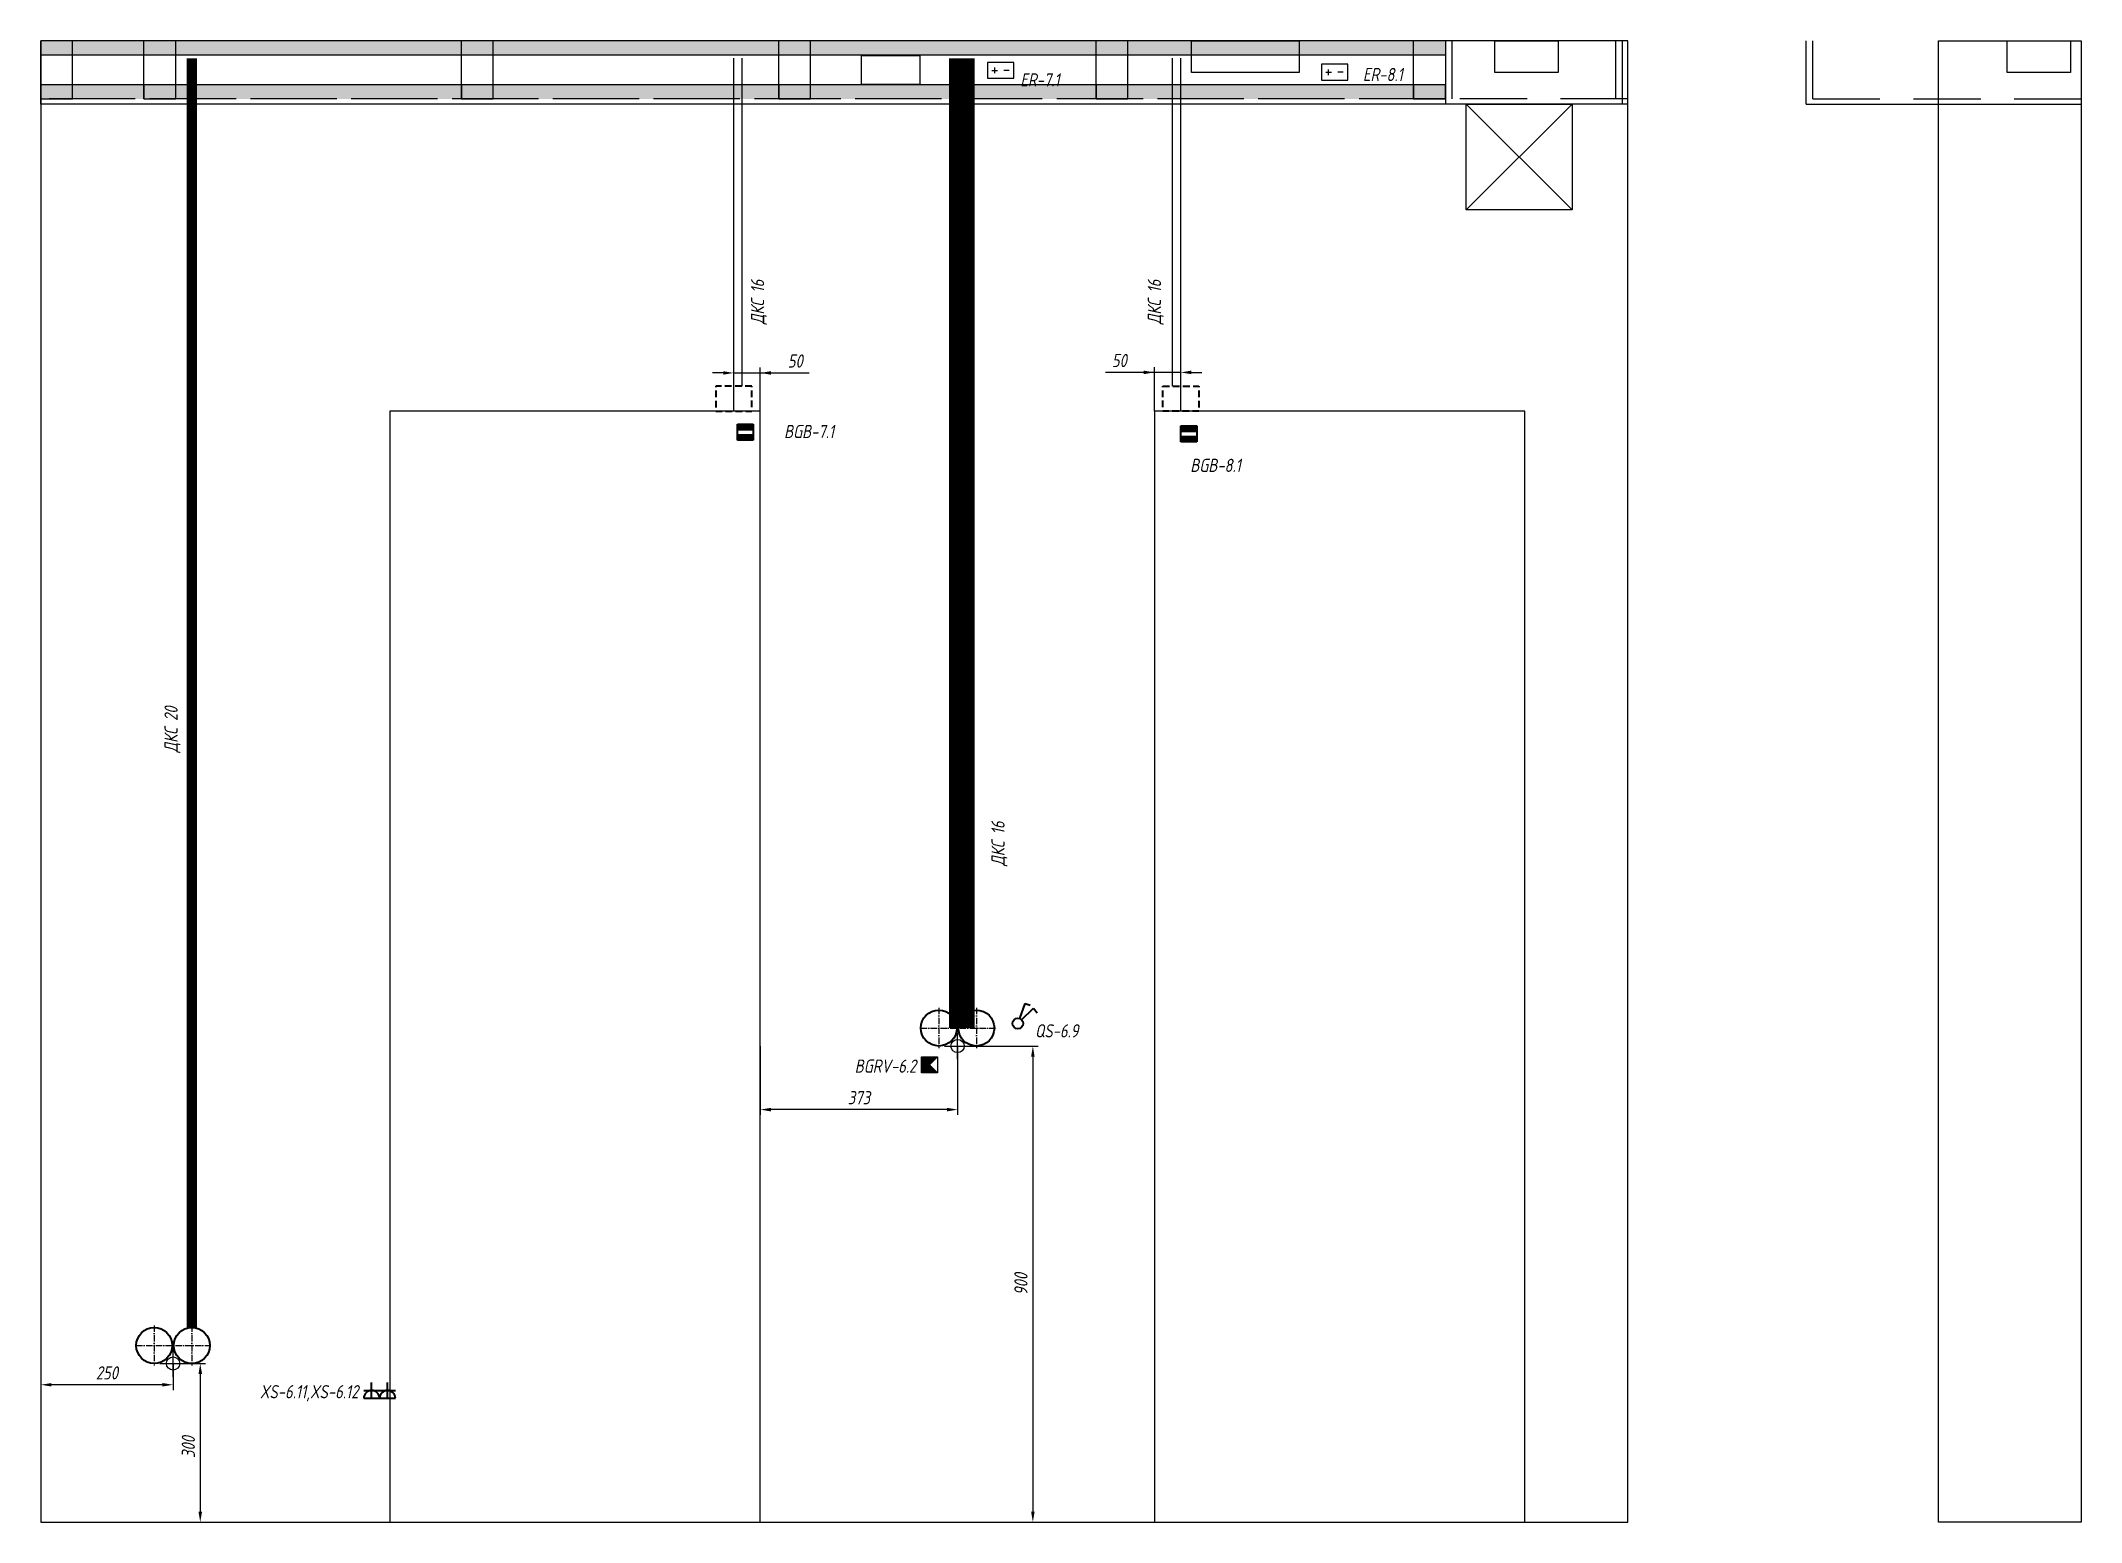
# Model space of a CAD drawing. Header units: millimetres. Extents: x -36498 to 56557, y -58468 to 154.
# Drawn here: x 15704 to 19561, y -44400 to -41600 of the extents above; entities that cross this region are included whole.
import ezdxf
from ezdxf.enums import TextEntityAlignment as Align

# ---------------------------------------------------------------- set-up
doc = ezdxf.new("R2010")
doc.units = ezdxf.units.MM
doc.header["$PDMODE"] = 34
doc.header["$PDSIZE"] = 25
doc.linetypes.add('ACAD_ISO10W100', pattern=[18.5, 12, -3, 0.5, -3])
doc.linetypes.add('DASHED', pattern=[19.05, 12.7, -6.35])
for name, color, linetype in [('01 Черновое', 7, 'Continuous'), ('02 ОВиК', 7, 'Continuous'), ('02 Розетки', 7, 'Continuous'), ('03 Потолок', 7, 'Continuous'), ('04 Лючки', 7, 'Continuous'), ('04 Освещение', 7, 'Continuous'), ('08 Пож. и техн. сигн.', 7, 'Continuous'), ('11 Привязка размеры', 7, 'Continuous')]:
    doc.layers.add(name, color=color, linetype=linetype)
doc.styles.get("Standard").update_dxf_attribs({"font": 'Ubuntu-R.ttf'})
doc.styles.add('ГОСТ-ISOCPEUR', font='isocpeui.ttf', dxfattribs={"width": 0.8})
doc.dimstyles.new('ISO-25', dxfattribs={"dimtxt": 2.5, "dimasz": 2.5, "dimexe": 1.25, "dimexo": 0.625, "dimtad": 1, "dimtxsty": 'Standard', "dimcen": 2.5, "dimadec": 0, "dimazin": 0, "dimtfac": 1, "dimtmove": 0, "dimatfit": 3, "dimfxl": 1, "dimarcsym": 0})

msp = doc.modelspace()

# ---------------------------------------------------------------- texts
at = {"layer": '02 Розетки', "linetype": 'Continuous', "style": 'ГОСТ-ISOCPEUR', "width": 0.8}
msp.add_text('XS-6.11,XS-6.12', height=25, dxfattribs=at).set_placement((16304, -44165.6), align=Align.RIGHT)
at = {"layer": '02 Розетки', "color": 1, "insert": (15967.5, -42944.9), "char_height": 25, "width": 270.313, "attachment_point": 7, "rotation": 90, "style": 'ГОСТ-ISOCPEUR'}
msp.add_mtext('{ДКС 20}', dxfattribs=at)
at = {"layer": '04 Освещение', "linetype": 'Continuous', "style": 'ГОСТ-ISOCPEUR', "width": 0.8}
for s, p in [('ER-8.1', (18202.8, -41675.9)), ('ER-7.1', (17555.2, -41686.1)), ('QS-6.9', (17583.1, -43483.5))]:
    msp.add_text(s, height=25, dxfattribs=at).set_placement(p)
msp.add_text('BGRV-6.2', height=25, dxfattribs=at).set_placement((17358.4, -43550.2), align=Align.RIGHT)
at = {"layer": '04 Освещение', "color": 3, "insert": (17530.7, -43159.2), "char_height": 25, "width": 270.313, "attachment_point": 7, "rotation": 90, "style": 'ГОСТ-ISOCPEUR'}
msp.add_mtext('{ДКС 16}', dxfattribs=at)
at = {"layer": '08 Пож. и техн. сигн.', "linetype": 'Continuous', "style": 'ГОСТ-ISOCPEUR', "width": 0.8}
for s, p in [('BGB-7.1', (17203.3, -42350.7)), ('BGB-8.1', (17972.2, -42414.7))]:
    msp.add_text(s, height=25, dxfattribs=at).set_placement(p, align=Align.RIGHT)
at = {"layer": '08 Пож. и техн. сигн.', "char_height": 25, "width": 270.313, "rotation": 90, "style": 'ГОСТ-ISOCPEUR'}
for insert, attachment_point in [((17046, -42135.4), 1), ((17826.3, -42135.4), 7)]:
    msp.add_mtext('{ДКС 16}', dxfattribs=dict(at, insert=insert, attachment_point=attachment_point))

# ---------------------------------------------------------------- blocks, each defined once
blk = doc.blocks.new('геркон')
at = {"lineweight": -2}
for points in [[(3, 2), (3, 3), (0, 3), (0, 2)], [(3, 0), (3, 1), (0, 1), (0, 0)]]:
    blk.add_hatch(color=0, dxfattribs=at).paths.add_polyline_path(points)
at = {"color": 0, "lineweight": -2}
for p, q in [((0, 0), (0, 3)), ((0, 3), (3, 3)), ((0, 2), (3, 2)), ((0, 1), (3, 1)), ((3, 0), (0, 0)), ((3, 3), (3, 0))]:
    blk.add_line(p, q, dxfattribs=at)
blk = doc.blocks.new('Охранный датчик')
blk.add_hatch(color=0).paths.add_polyline_path([(3, 3), (0, 3), (0, 0), (3, 0), (1.5, 1.5)])
at = {"color": 0}
for p, q in [((3, 3), (1.5, 1.5)), ((1.5, 1.5), (3, 0))]:
    blk.add_line(p, q, dxfattribs=at)
blk.add_lwpolyline([(3, 0), (0, 0), (0, 3), (3, 3)], close=True, dxfattribs=at)
blk = doc.blocks.new('кнопка 2')
at = {"color": 0, "lineweight": -2}
for p, q in [((0.35, 0.94), (1.39, 3.78)), ((0.71, 0.71), (2.93, 2.93)), ((1.39, 3.78), (2.34, 3.45)), ((2.93, 2.93), (3.66, 2))]:
    blk.add_line(p, q, dxfattribs=at)
blk.add_circle((0, 0), 1, dxfattribs=at)
blk = doc.blocks.new('ИП')
at = {"color": 0}
for p, q in [((0.86, 1.5), (1.91, 1.5)), ((1.38, 0.97), (1.38, 2.03)), ((4.14, 1.5), (3.09, 1.5))]:
    blk.add_line(p, q, dxfattribs=at)
blk.add_lwpolyline([(0, 0), (5, 0), (5, 3), (0, 3)], close=True, dxfattribs=at)
blk = doc.blocks.new('розетка скрытая трехполюсная')
at = {"color": 0, "lineweight": -2}
for p, q in [((-1.5, 1.5), (1.5, 1.5)), ((-1.5, 0), (1.5, 0)), ((0, 0), (0, 3))]:
    blk.add_line(p, q, dxfattribs=at)
blk.add_arc((0, 0), 1.5, 0, 180, dxfattribs=at)
blk = doc.blocks.new('*D196')
at = {"layer": '11 Привязка размеры', "color": 0, "lineweight": -2, "transparency": 16777216}
for p, q in [((15953.6, -44099.7), (16015, -44099.7)), ((16005, -44119.7), (16005, -44379.7)), ((15953.6, -44399.7), (16015, -44399.7))]:
    blk.add_line(p, q, dxfattribs=at)
at = {"layer": '11 Привязка размеры', "color": 0, "transparency": 16777216}
for points in [[(16008.4, -44119.7), (16001.7, -44119.7), (16005, -44099.7)], [(16001.7, -44379.7), (16008.4, -44379.7), (16005, -44399.7)]]:
    blk.add_solid(points, dxfattribs=at)
at = {"layer": 'Defpoints', "color": 0, "transparency": 16777216}
for p in [(15953.6, -44099.7), (15953.6, -44399.7), (16005, -44399.7)]:
    blk.add_point(p, dxfattribs=at)
at = {"layer": '11 Привязка размеры', "color": 0, "transparency": 16777216, "insert": (15982.5, -44257.8), "char_height": 25, "attachment_point": 5, "rotation": 90, "style": 'ГОСТ-ISOCPEUR'}
blk.add_mtext('300', dxfattribs=at)
blk = doc.blocks.new('*D197')
at = {"layer": '11 Привязка размеры', "color": 0, "lineweight": -2, "transparency": 16777216}
for p, q in [((15703.6, -44099.7), (15703.6, -44150)), ((15953.6, -44099.7), (15953.6, -44150)), ((15933.6, -44140), (15723.6, -44140))]:
    blk.add_line(p, q, dxfattribs=at)
at = {"layer": '11 Привязка размеры', "color": 0, "transparency": 16777216}
for points in [[(15723.6, -44136.7), (15723.6, -44143.3), (15703.6, -44140)], [(15933.6, -44143.3), (15933.6, -44136.7), (15953.6, -44140)]]:
    blk.add_solid(points, dxfattribs=at)
at = {"layer": 'Defpoints', "color": 0, "transparency": 16777216}
for p in [(15703.6, -44099.7), (15953.6, -44099.7), (15703.6, -44140)]:
    blk.add_point(p, dxfattribs=at)
at = {"layer": '11 Привязка размеры', "color": 0, "transparency": 16777216, "insert": (15828.6, -44117.5), "char_height": 25, "attachment_point": 5, "style": 'ГОСТ-ISOCPEUR'}
blk.add_mtext('250', dxfattribs=at)
blk = doc.blocks.new('*D198')
at = {"layer": '11 Привязка размеры', "color": 0, "lineweight": -2, "transparency": 16777216}
for p, q in [((16993.6, -42227.5), (16973.6, -42227.5)), ((17013.6, -42299.7), (17013.6, -42217.5)), ((17013.6, -42227.5), (17156, -42227.5)), ((17013.6, -42227.5), (17063.6, -42227.5)), ((17063.6, -42299.7), (17063.6, -42217.5))]:
    blk.add_line(p, q, dxfattribs=at)
at = {"layer": '11 Привязка размеры', "color": 0, "transparency": 16777216}
for points in [[(16993.6, -42230.8), (16993.6, -42224.2), (17013.6, -42227.5)], [(17083.6, -42224.2), (17083.6, -42230.8), (17063.6, -42227.5)]]:
    blk.add_solid(points, dxfattribs=at)
at = {"layer": 'Defpoints', "color": 0, "transparency": 16777216}
for p in [(17063.6, -42227.5), (17013.6, -42299.7), (17063.6, -42299.7)]:
    blk.add_point(p, dxfattribs=at)
at = {"layer": '11 Привязка размеры', "color": 0, "transparency": 16777216, "insert": (17129.8, -42205), "char_height": 25, "attachment_point": 5, "style": 'ГОСТ-ISOCPEUR'}
blk.add_mtext('50', dxfattribs=at)
blk = doc.blocks.new('*D199')
at = {"layer": '11 Привязка размеры', "color": 0, "lineweight": -2, "transparency": 16777216}
for p, q in [((17858.6, -42226.5), (17716.2, -42226.5)), ((17808.6, -42299.7), (17808.6, -42216.5)), ((17858.6, -42226.5), (17808.6, -42226.5)), ((17858.6, -42299.7), (17858.6, -42216.5)), ((17878.6, -42226.5), (17898.6, -42226.5))]:
    blk.add_line(p, q, dxfattribs=at)
at = {"layer": '11 Привязка размеры', "color": 0, "transparency": 16777216}
for points in [[(17788.6, -42229.8), (17788.6, -42223.1), (17808.6, -42226.5)], [(17878.6, -42223.1), (17878.6, -42229.8), (17858.6, -42226.5)]]:
    blk.add_solid(points, dxfattribs=at)
at = {"layer": 'Defpoints', "color": 0, "transparency": 16777216}
for p in [(17808.6, -42226.5), (17808.6, -42299.7), (17858.6, -42299.7)]:
    blk.add_point(p, dxfattribs=at)
at = {"layer": '11 Привязка размеры', "color": 0, "transparency": 16777216, "insert": (17742.4, -42204), "char_height": 25, "attachment_point": 5, "style": 'ГОСТ-ISOCPEUR'}
blk.add_mtext('50', dxfattribs=at)
blk = doc.blocks.new('*D200')
at = {"layer": '11 Привязка размеры', "color": 0, "lineweight": -2, "transparency": 16777216}
for p, q in [((17436.6, -43499.7), (17588.9, -43499.7)), ((17578.9, -43519.7), (17578.9, -44379.7)), ((17436.6, -44399.7), (17588.9, -44399.7))]:
    blk.add_line(p, q, dxfattribs=at)
at = {"layer": '11 Привязка размеры', "color": 0, "transparency": 16777216}
for points in [[(17582.2, -43519.7), (17575.6, -43519.7), (17578.9, -43499.7)], [(17575.6, -44379.7), (17582.2, -44379.7), (17578.9, -44399.7)]]:
    blk.add_solid(points, dxfattribs=at)
at = {"layer": 'Defpoints', "color": 0, "transparency": 16777216}
for p in [(17436.6, -43499.7), (17436.6, -44399.7), (17578.9, -44399.7)]:
    blk.add_point(p, dxfattribs=at)
at = {"layer": '11 Привязка размеры', "color": 0, "transparency": 16777216, "insert": (17556.4, -43949.7), "char_height": 25, "attachment_point": 5, "rotation": 90, "style": 'ГОСТ-ISOCPEUR'}
blk.add_mtext('900', dxfattribs=at)
blk = doc.blocks.new('*D201')
at = {"layer": '11 Привязка размеры', "color": 0, "lineweight": -2, "transparency": 16777216}
for p, q in [((17063.6, -43499.7), (17063.6, -43629.9)), ((17436.6, -43499.7), (17436.6, -43629.9)), ((17416.6, -43619.9), (17083.6, -43619.9))]:
    blk.add_line(p, q, dxfattribs=at)
at = {"layer": '11 Привязка размеры', "color": 0, "transparency": 16777216}
for points in [[(17083.6, -43616.6), (17083.6, -43623.3), (17063.6, -43619.9)], [(17416.6, -43623.3), (17416.6, -43616.6), (17436.6, -43619.9)]]:
    blk.add_solid(points, dxfattribs=at)
at = {"layer": 'Defpoints', "color": 0, "transparency": 16777216}
for p in [(17063.6, -43499.7), (17436.6, -43499.7), (17063.6, -43619.9)]:
    blk.add_point(p, dxfattribs=at)
at = {"layer": '11 Привязка размеры', "color": 0, "transparency": 16777216, "insert": (17250.1, -43597.4), "char_height": 25, "attachment_point": 5, "style": 'ГОСТ-ISOCPEUR'}
blk.add_mtext('373', dxfattribs=at)

# ---------------------------------------------------------------- dimensions: what is measured, and where the dimension line sits
at = {"layer": '11 Привязка размеры'}
for base, p1, p2, picture, middle in [((17063.6, -42227.5), (17013.6, -42299.7), (17063.6, -42299.7), '*D198', (17129.8, -42205)), ((17808.6, -42226.5), (17858.6, -42299.7), (17808.6, -42299.7), '*D199', (17742.4, -42204)), ((15703.6, -44140), (15953.6, -44099.7), (15703.6, -44099.7), '*D197', (15828.6, -44117.5))]:
    dim = msp.add_linear_dim(base=base, p1=p1, p2=p2, dimstyle='ISO-25', override={"dimtxt": 25, "dimasz": 20, "dimexe": 10, "dimexo": 0, "dimgap": 10, "dimdec": 0, "dimtxsty": 'ГОСТ-ISOCPEUR'}, dxfattribs=at)
    dim.commit()
    dim.dimension.update_dxf_attribs({"geometry": picture, "text_midpoint": middle})
dim = msp.add_linear_dim(base=(17063.6, -43619.9), p1=(17436.6, -43499.7), p2=(17063.6, -43499.7), dimstyle='ISO-25', override={"dimtxt": 25, "dimasz": 20, "dimexe": 10, "dimexo": 0, "dimgap": 10, "dimdec": 0, "dimtxsty": 'ГОСТ-ISOCPEUR'}, dxfattribs=at)
dim.commit()
dim.dimension.update_dxf_attribs({"geometry": '*D201', "text_midpoint": (17250.1, -43619.9), "dimtype": 160})
dim = msp.add_linear_dim(base=(17578.9, -44399.7), p1=(17436.6, -43499.7), p2=(17436.6, -44399.7), angle=90, dimstyle='ISO-25', override={"dimtxt": 25, "dimasz": 20, "dimexe": 10, "dimexo": 0, "dimgap": 10, "dimdec": 0, "dimtxsty": 'ГОСТ-ISOCPEUR'}, dxfattribs=at)
dim.commit()
dim.dimension.update_dxf_attribs({"geometry": '*D200', "text_midpoint": (17556.4, -43949.7)})
dim = msp.add_linear_dim(base=(16005, -44399.7), p1=(15953.6, -44099.7), p2=(15953.6, -44399.7), angle=90, dimstyle='ISO-25', override={"dimtxt": 25, "dimasz": 20, "dimexe": 10, "dimexo": 0, "dimgap": 10, "dimdec": 0, "dimtxsty": 'ГОСТ-ISOCPEUR'}, dxfattribs=at)
dim.commit()
dim.dimension.update_dxf_attribs({"geometry": '*D196', "text_midpoint": (16005, -44257.8), "dimtype": 160})

# ---------------------------------------------------------------- hatches: boundary and pattern name
at = {"layer": '03 Потолок', "lineweight": -2}
for color, points in [(9, [(18358.6, -41626.7), (18358.6, -41599.7), (15703.6, -41599.7), (15703.6, -41626.7)]), (252, [(15763.6, -41709.7), (15763.6, -41682.7), (15703.6, -41682.7), (15703.6, -41709.7)]), (252, [(15958.6, -41709.7), (15958.6, -41682.7), (15898.6, -41682.7), (15898.6, -41709.7)]), (252, [(16558.6, -41709.7), (16558.6, -41682.7), (16498.6, -41682.7), (16498.6, -41709.7)]), (252, [(17158.6, -41709.7), (17158.6, -41682.7), (17098.6, -41682.7), (17098.6, -41709.7)]), (252, [(17758.6, -41709.7), (17758.6, -41682.7), (17698.6, -41682.7), (17698.6, -41709.7)]), (252, [(18358.6, -41709.7), (18358.6, -41682.7), (18298.6, -41682.7), (18298.6, -41709.7)])]:
    msp.add_hatch(color=color, dxfattribs=at).paths.add_polyline_path(points)
h = msp.add_hatch(color=9, dxfattribs=at)
h.paths.add_polyline_path([(18298.6, -41709.7), (18298.6, -41682.7), (17758.6, -41682.7), (17758.6, -41709.7)])
h.paths.add_polyline_path([(17698.6, -41709.7), (17698.6, -41682.7), (17158.6, -41682.7), (17158.6, -41709.7)])
h.paths.add_polyline_path([(17098.6, -41709.7), (17098.6, -41682.7), (16558.6, -41682.7), (16558.6, -41709.7)])
h.paths.add_polyline_path([(16498.6, -41709.7), (16498.6, -41682.7), (15958.6, -41682.7), (15958.6, -41709.7)])
h.paths.add_polyline_path([(15898.6, -41709.7), (15898.6, -41682.7), (15763.6, -41682.7), (15763.6, -41709.7)])

# ---------------------------------------------------------------- linework, layer by layer
at = {"layer": '01 Черновое'}
for points in [[(15703.6, -41599.7), (15703.6, -44399.7), (18703.6, -44399.7), (18703.6, -41599.7)], [(19560.6, -41599.7), (19560.6, -44399.7), (19290.6, -44399.7), (19290.6, -41599.7)], [(16363.6, -42299.7), (16363.6, -44399.7), (17063.6, -44399.7), (17063.6, -42299.7)], [(17808.6, -42299.7), (17808.6, -44399.7), (18508.6, -44399.7), (18508.6, -42299.7)]]:
    msp.add_lwpolyline(points, close=True, dxfattribs=at)
at = {"layer": '02 ОВиК', "linetype": 'Continuous', "lineweight": -2, "flags": 128}
for points in [[(17878.6, -41659.7), (17878.6, -41599.7), (18082.6, -41599.7), (18082.6, -41659.7)], [(18452.1, -41659.7), (18452.1, -41599.7), (18572.1, -41599.7), (18572.1, -41659.7)], [(19420.6, -41659.7), (19420.6, -41599.7), (19540.6, -41599.7), (19540.6, -41659.7)]]:
    msp.add_lwpolyline(points, close=True, dxfattribs=at)
at = {"layer": '02 ОВиК', "color": 6, "flags": 128}
msp.add_lwpolyline([(17255, -41682.2), (17255, -41627.2), (17365, -41627.2), (17365, -41682.2)], close=True, dxfattribs=at)
at = {"layer": '02 Розетки', "color": 1, "flags": 128}
msp.add_lwpolyline([(15989.1, -44031.7, 20, 20, 0), (15989.1, -41632.7, 20, 20, 0)], format="xyseb", dxfattribs=at)
at = {"layer": '02 Розетки', "color": 1, "lineweight": 40}
for centre in [(15918.1, -44065.7), (15989.1, -44065.7)]:
    msp.add_circle(centre, 34, dxfattribs=at)
at = {"layer": '03 Потолок', "color": 1, "ltscale": 10}
for p, q in [((15703.6, -41719.2), (15703.6, -41599.7)), ((15763.6, -41709.7), (15763.6, -41599.7)), ((15898.6, -41709.7), (15898.6, -41599.7)), ((15958.6, -41709.7), (15958.6, -41599.7)), ((16498.6, -41709.7), (16498.6, -41599.7)), ((16558.6, -41709.7), (16558.6, -41599.7)), ((17098.6, -41709.7), (17098.6, -41599.7)), ((17158.6, -41709.7), (17158.6, -41599.7)), ((17698.6, -41709.7), (17698.6, -41599.7)), ((17758.6, -41709.7), (17758.6, -41599.7)), ((18298.6, -41709.7), (18298.6, -41599.7)), ((18358.6, -41599.7), (18358.6, -41719.2)), ((18693.6, -41719.2), (18693.6, -41599.7)), ((19040.6, -41719.2), (19040.6, -41599.7)), ((18358.6, -41626.7), (15703.6, -41626.7)), ((18358.6, -41626.7), (15703.6, -41626.7)), ((18358.6, -41682.7), (15703.6, -41682.7)), ((18703.6, -41719.2), (15703.6, -41719.2)), ((19040.6, -41719.2), (19560.6, -41719.2))]:
    msp.add_line(p, q, dxfattribs=at)
at = {"layer": '03 Потолок', "color": 1, "linetype": 'DASHED', "ltscale": 10}
for p, q in [((18371.1, -41599.7), (18371.1, -41709.7)), ((18681.1, -41709.7), (18681.1, -41599.7)), ((19053.1, -41709.7), (19053.1, -41599.7)), ((18703.6, -41709.7), (15703.6, -41709.7)), ((18358.6, -41709.7), (15703.6, -41709.7)), ((19053.1, -41709.7), (19560.6, -41709.7))]:
    msp.add_line(p, q, dxfattribs=at)
at = {"layer": '03 Потолок', "color": 1, "lineweight": -2}
for points in [[(15763.6, -41709.7), (15763.6, -41682.7), (15703.6, -41682.7), (15703.6, -41709.7)], [(15958.6, -41709.7), (15958.6, -41682.7), (15898.6, -41682.7), (15898.6, -41709.7)], [(16558.6, -41709.7), (16558.6, -41682.7), (16498.6, -41682.7), (16498.6, -41709.7)], [(17158.6, -41709.7), (17158.6, -41682.7), (17098.6, -41682.7), (17098.6, -41709.7)], [(17758.6, -41709.7), (17758.6, -41682.7), (17698.6, -41682.7), (17698.6, -41709.7)], [(18358.6, -41709.7), (18358.6, -41682.7), (18298.6, -41682.7), (18298.6, -41709.7)]]:
    msp.add_lwpolyline(points, close=True, dxfattribs=at)
at = {"layer": '04 Лючки', "color": 2, "lineweight": -2}
for p, q in [((18398.1, -41719.2), (18598.1, -41919.2)), ((18398.1, -41919.2), (18598.1, -41719.2))]:
    msp.add_line(p, q, dxfattribs=at)
msp.add_lwpolyline([(18598.1, -41919.2), (18398.1, -41919.2), (18398.1, -41719.2), (18598.1, -41719.2)], close=True, dxfattribs=at)
at = {"layer": '04 Освещение', "color": 3, "const_width": 16}
for points in [[(17428.6, -43465.7), (17428.6, -41632.7)], [(17460.6, -43465.7), (17460.6, -41632.7)]]:
    msp.add_lwpolyline(points, dxfattribs=at)
at = {"layer": '04 Освещение', "color": 111, "const_width": 16}
msp.add_lwpolyline([(17444.6, -43465.7), (17444.6, -41632.7)], dxfattribs=at)
at = {"layer": '04 Освещение', "color": 3, "lineweight": 40}
for centre in [(17401.1, -43465.7), (17472.1, -43465.7)]:
    msp.add_circle(centre, 34, dxfattribs=at)
at = {"layer": '08 Пож. и техн. сигн.'}
for p, q in [((17013.6, -42252.7), (17013.6, -41632.7)), ((17029.6, -42252.7), (17029.6, -41632.7)), ((17842.6, -42252.7), (17842.6, -41632.7)), ((17858.6, -42252.7), (17858.6, -41632.7))]:
    msp.add_line(p, q, dxfattribs=at)
at = {"layer": '08 Пож. и техн. сигн.', "linetype": 'DASHED', "lineweight": 40, "flags": 128}
for points in [[(17047.6, -42252.7), (16979.6, -42252.7), (16979.6, -42299.7), (17047.6, -42299.7)], [(17824.6, -42252.7), (17892.6, -42252.7), (17892.6, -42299.7), (17824.6, -42299.7)]]:
    msp.add_lwpolyline(points, close=True, dxfattribs=at)
at = {"layer": '11 Привязка размеры', "linetype": 'ACAD_ISO10W100'}
for p, q in [((17401.1, -43427.8), (17401.1, -43503.6)), ((17472.1, -43427.8), (17472.1, -43503.6)), ((17367.1, -43465.7), (17506.1, -43465.7)), ((15918.1, -44027.8), (15918.1, -44103.6)), ((15989.1, -44027.8), (15989.1, -44103.6)), ((15884.1, -44065.7), (16023.1, -44065.7))]:
    msp.add_line(p, q, dxfattribs=at)
at = {"layer": '11 Привязка размеры', "lineweight": -2}
for p in [(17436.6, -43499.7), (15953.6, -44099.7)]:
    msp.add_point(p, dxfattribs=at)

# ---------------------------------------------------------------- block references
at = {"layer": '02 Розетки', "color": 1, "lineweight": 40, "xscale": 10, "yscale": 10, "zscale": 10}
for p in [(16329, -44165.6), (16359, -44165.6)]:
    msp.add_blockref('розетка скрытая трехполюсная', p, dxfattribs=at)
at = {"layer": '04 Освещение', "xscale": 10, "yscale": 10, "zscale": 10}
for p in [(17492.9, -41670.6), (18124.2, -41674.1)]:
    msp.add_blockref('ИП', p, dxfattribs=at)
at = {"layer": '04 Освещение', "color": 3, "lineweight": 40, "xscale": 10, "yscale": 10, "zscale": 10}
msp.add_blockref('кнопка 2', (17550.5, -43457.2), dxfattribs=at)
at = {"layer": '04 Освещение', "color": 1, "lineweight": 40, "xscale": 10, "yscale": 10, "zscale": 10}
msp.add_blockref('Охранный датчик', (17368.4, -43550.2), dxfattribs=at)
at = {"layer": '08 Пож. и техн. сигн.', "lineweight": 40, "xscale": 10, "yscale": 10, "zscale": 10}
for p in [(17020.4, -42354.4), (17858.9, -42357.6)]:
    msp.add_blockref('геркон', p, dxfattribs=at)

msp.set_redraw_order([(e.dxf.handle, doc.entitydb.next_handle()) for e in msp.query("TEXT MTEXT ATTDEF DIMENSION ARC_DIMENSION")])  # texts and dimensions are drawn at this point

doc.saveas('drawing.dxf')
